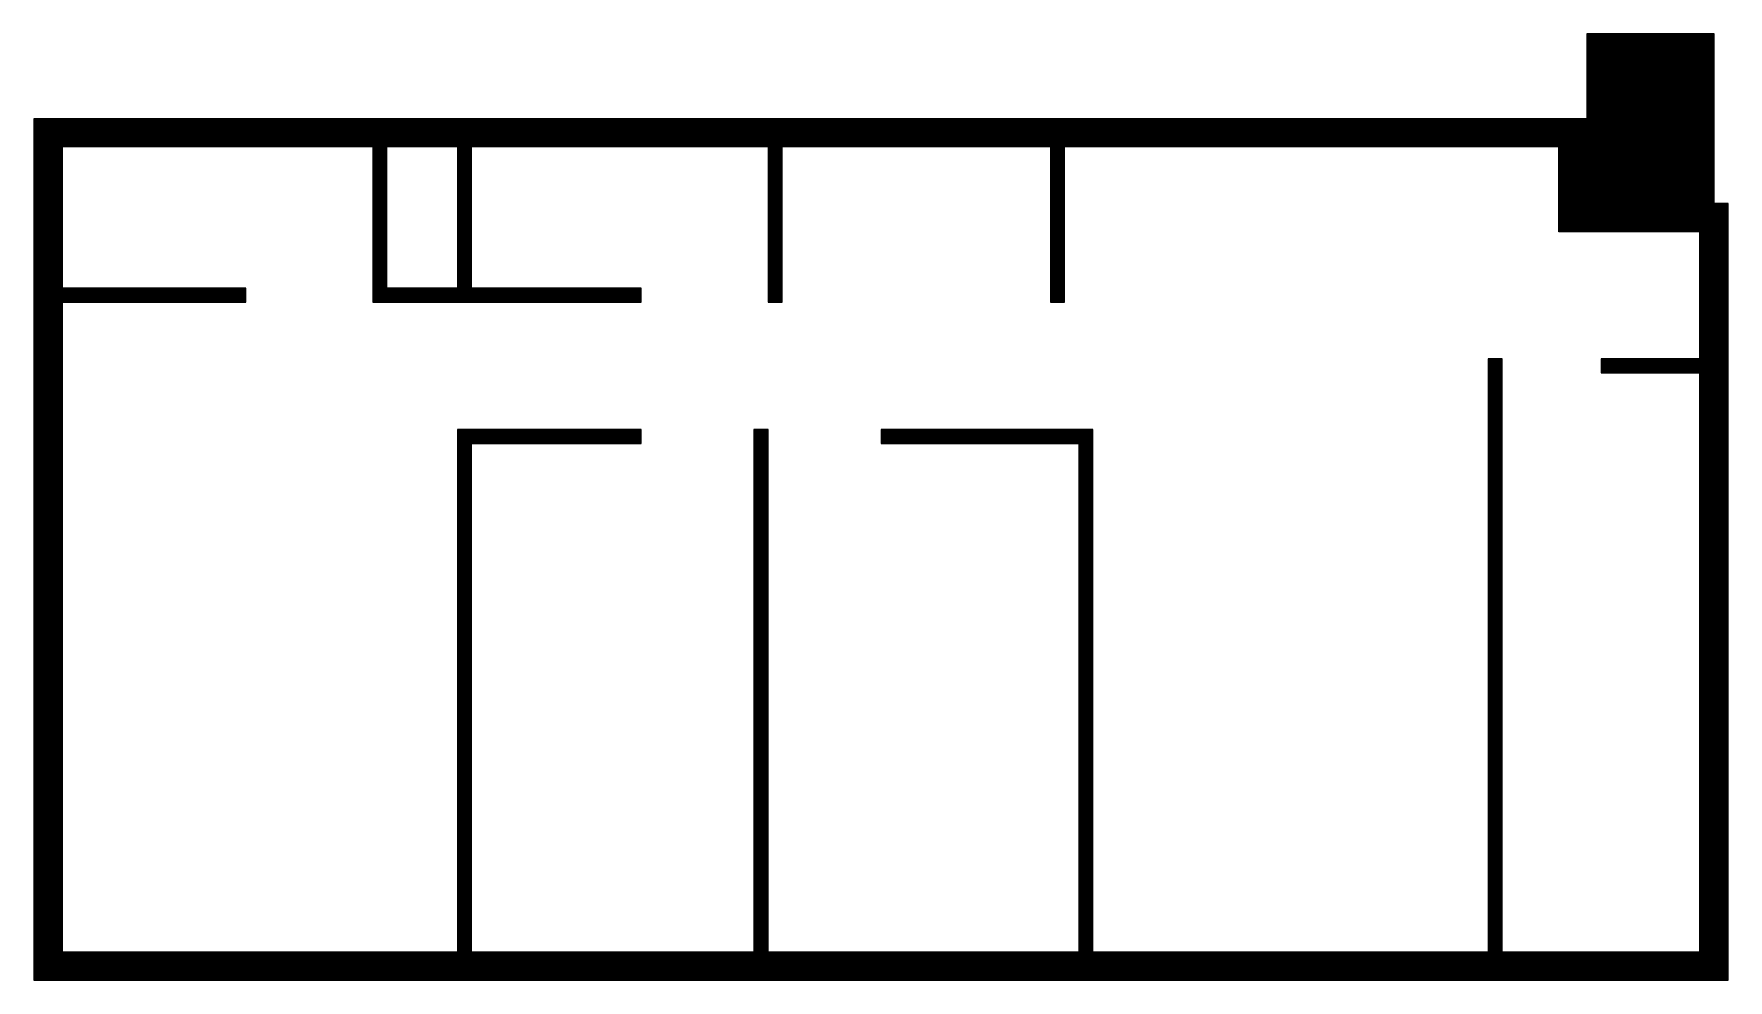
# Model space of a CAD drawing. Header units: inches. Extents: x 0.1 to 12.1, y 0.4 to 7.1.
import ezdxf

# ---------------------------------------------------------------- set-up
doc = ezdxf.new("R2010")
doc.units = ezdxf.units.IN
doc.header["$MEASUREMENT"] = 0
doc.layers.add('GRILLA PIXEL', color=7, linetype='Continuous')

# ---------------------------------------------------------------- blocks, each defined once
blk = doc.blocks.new('0-255-255-31-Muro alto')
at = {"layer": 'GRILLA PIXEL', "true_color": 0xffff1f}
h = blk.add_hatch(color=2, dxfattribs=at)
h.dxf.hatch_style = 1
h.paths.add_polyline_path([(0, 0), (-0.1, 0), (-0.1, -0.1), (0, -0.1)])
blk.add_lwpolyline([(-0.1, 0), (-0.1, -0.1), (0, -0.1), (0, 0)], close=True)
blk = doc.blocks.new('0-255-0-0-Muro dormitorio principal')
h = blk.add_hatch(color=1)
h.dxf.hatch_style = 1
h.paths.add_polyline_path([(0, 0), (-0.1, 0), (-0.1, -0.1), (0, -0.1)])
blk.add_lwpolyline([(-0.1, 0), (-0.1, -0.1), (0, -0.1), (0, 0)], close=True)
blk = doc.blocks.new('0-203-204-205-Ventana principal')
at = {"layer": 'GRILLA PIXEL', "true_color": 0xcbcccd}
h = blk.add_hatch(color=254, dxfattribs=at)
h.dxf.hatch_style = 1
h.paths.add_polyline_path([(0, 0), (-0.1, 0), (-0.1, -0.1), (0, -0.1)])
blk.add_lwpolyline([(-0.1, 0), (-0.1, -0.1), (0, -0.1), (0, 0)], close=True)
blk = doc.blocks.new('0-3-160-22-Ventana comun')
at = {"layer": 'GRILLA PIXEL', "true_color": 0x03a016}
h = blk.add_hatch(color=104, dxfattribs=at)
h.dxf.hatch_style = 1
h.paths.add_polyline_path([(0, 0), (-0.1, 0), (-0.1, -0.1), (0, -0.1)])
blk.add_lwpolyline([(-0.1, 0), (-0.1, -0.1), (0, -0.1), (0, 0)], close=True)
blk = doc.blocks.new('0-5-68-255-Muro inicio conexion')
at = {"layer": 'GRILLA PIXEL', "true_color": 0x0544ff}
h = blk.add_hatch(color=160, dxfattribs=at)
h.dxf.hatch_style = 1
h.paths.add_polyline_path([(0, 0), (-0.1, 0), (-0.1, -0.1), (0, -0.1)])
blk.add_lwpolyline([(-0.1, 0), (-0.1, -0.1), (0, -0.1), (0, 0)], close=True)
blk = doc.blocks.new('0-63-149-253-Muro fichas extremo')
at = {"layer": 'GRILLA PIXEL', "true_color": 0x3f95fd}
h = blk.add_hatch(color=153, dxfattribs=at)
h.dxf.hatch_style = 1
h.paths.add_polyline_path([(0, 0), (-0.1, 0), (-0.1, -0.1), (0, -0.1)])
blk.add_lwpolyline([(-0.1, 0), (-0.1, -0.1), (0, -0.1), (0, 0)], close=True)
blk = doc.blocks.new('1-125-217-63-auxiliar  ingresos')
at = {"layer": 'GRILLA PIXEL', "true_color": 0x7dd93f}
h = blk.add_hatch(color=83, dxfattribs=at)
h.dxf.hatch_style = 1
h.paths.add_polyline_path([(0, 0), (-0.1, 0), (-0.1, -0.1), (0, -0.1)])
blk.add_lwpolyline([(-0.1, 0), (-0.1, -0.1), (0, -0.1), (0, 0)], close=True)
blk = doc.blocks.new('0-255-31-255-Puerta ingreso')
at = {"layer": 'GRILLA PIXEL', "true_color": 0xff1fff}
h = blk.add_hatch(color=6, dxfattribs=at)
h.dxf.hatch_style = 1
h.paths.add_polyline_path([(0, 0), (-0.1, 0), (-0.1, -0.1), (0, -0.1)])
blk.add_lwpolyline([(-0.1, 0), (-0.1, -0.1), (0, -0.1), (0, 0)], close=True)
blk = doc.blocks.new('0-0-28-112-Muro auxiliar fichas esquinas')
at = {"layer": 'GRILLA PIXEL', "true_color": 0x001c70}
h = blk.add_hatch(color=166, dxfattribs=at)
h.dxf.hatch_style = 1
h.paths.add_polyline_path([(0, 0), (-0.1, 0), (-0.1, -0.1), (0, -0.1)])
blk.add_lwpolyline([(-0.1, 0), (-0.1, -0.1), (0, -0.1), (0, 0)], close=True)
blk = doc.blocks.new('0-242-113-114-Ventana servicio')
at = {"layer": 'GRILLA PIXEL', "true_color": 0xf27172}
h = blk.add_hatch(color=11, dxfattribs=at)
h.dxf.hatch_style = 1
h.paths.add_polyline_path([(0, 0), (-0.1, 0), (-0.1, -0.1), (0, -0.1)])
blk.add_lwpolyline([(-0.1, 0), (-0.1, -0.1), (0, -0.1), (0, 0)], close=True)
blk = doc.blocks.new('1-99-100-102-auxiliar lado interno')
at = {"lineweight": 70, "true_color": 0x636466}
h = blk.add_hatch(color=251, dxfattribs=at)
h.dxf.hatch_style = 1
h.paths.add_polyline_path([(-0.1, -0.1), (-0.1, 0), (0, 0), (0, -0.1)])
blk.add_lwpolyline([(0, 0), (0, -0.1), (-0.1, -0.1), (-0.1, 0)], close=True)
blk = doc.blocks.new('pixel extremo ventana')
h = blk.add_hatch(color=136)
h.dxf.hatch_style = 1
h.paths.add_polyline_path([(0, 0), (-0.1, 0), (-0.1, -0.1), (0, -0.1)])
blk.add_lwpolyline([(-0.1, 0), (-0.1, -0.1), (0, -0.1), (0, 0)], close=True)

msp = doc.modelspace()

# ---------------------------------------------------------------- block references
for name, p in [('1-125-217-63-auxiliar  ingresos', (11.213, 7.14)), ('1-125-217-63-auxiliar  ingresos', (11.313, 7.14)), ('1-125-217-63-auxiliar  ingresos', (11.413, 7.14)), ('1-125-217-63-auxiliar  ingresos', (11.513, 7.14)), ('1-125-217-63-auxiliar  ingresos', (11.613, 7.14)), ('1-125-217-63-auxiliar  ingresos', (11.713, 7.14)), ('1-125-217-63-auxiliar  ingresos', (11.813, 7.14)), ('1-125-217-63-auxiliar  ingresos', (11.913, 7.14)), ('1-125-217-63-auxiliar  ingresos', (12.013, 7.14)), ('1-125-217-63-auxiliar  ingresos', (11.213, 7.04)), ('1-125-217-63-auxiliar  ingresos', (11.313, 7.04)), ('1-125-217-63-auxiliar  ingresos', (11.413, 7.04)), ('1-125-217-63-auxiliar  ingresos', (11.513, 7.04)), ('1-125-217-63-auxiliar  ingresos', (11.613, 7.04)), ('1-125-217-63-auxiliar  ingresos', (11.713, 7.04)), ('1-125-217-63-auxiliar  ingresos', (11.813, 7.04)), ('1-125-217-63-auxiliar  ingresos', (11.913, 7.04)), ('1-125-217-63-auxiliar  ingresos', (12.013, 7.04)), ('1-125-217-63-auxiliar  ingresos', (11.213, 6.94)), ('1-125-217-63-auxiliar  ingresos', (11.213, 6.84)), ('1-125-217-63-auxiliar  ingresos', (11.313, 6.94)), ('1-125-217-63-auxiliar  ingresos', (11.313, 6.84)), ('1-125-217-63-auxiliar  ingresos', (11.413, 6.94)), ('1-125-217-63-auxiliar  ingresos', (11.413, 6.84)), ('1-125-217-63-auxiliar  ingresos', (11.513, 6.94)), ('1-125-217-63-auxiliar  ingresos', (11.513, 6.84)), ('1-125-217-63-auxiliar  ingresos', (11.613, 6.94)), ('1-125-217-63-auxiliar  ingresos', (11.613, 6.84)), ('1-125-217-63-auxiliar  ingresos', (11.713, 6.94)), ('1-125-217-63-auxiliar  ingresos', (11.713, 6.84)), ('1-125-217-63-auxiliar  ingresos', (11.813, 6.94)), ('1-125-217-63-auxiliar  ingresos', (11.813, 6.84)), ('1-125-217-63-auxiliar  ingresos', (11.913, 6.94)), ('1-125-217-63-auxiliar  ingresos', (11.913, 6.84)), ('1-125-217-63-auxiliar  ingresos', (12.013, 6.94)), ('1-125-217-63-auxiliar  ingresos', (12.013, 6.84)), ('1-125-217-63-auxiliar  ingresos', (11.213, 6.74)), ('1-125-217-63-auxiliar  ingresos', (11.313, 6.74)), ('1-125-217-63-auxiliar  ingresos', (11.413, 6.74)), ('1-125-217-63-auxiliar  ingresos', (11.513, 6.74)), ('1-125-217-63-auxiliar  ingresos', (11.613, 6.74)), ('1-125-217-63-auxiliar  ingresos', (11.713, 6.74)), ('1-125-217-63-auxiliar  ingresos', (11.813, 6.74)), ('1-125-217-63-auxiliar  ingresos', (11.913, 6.74)), ('1-125-217-63-auxiliar  ingresos', (12.013, 6.74)), ('1-125-217-63-auxiliar  ingresos', (11.213, 6.64)), ('1-125-217-63-auxiliar  ingresos', (11.313, 6.64)), ('1-125-217-63-auxiliar  ingresos', (11.413, 6.64)), ('1-125-217-63-auxiliar  ingresos', (11.513, 6.64)), ('1-125-217-63-auxiliar  ingresos', (11.613, 6.64)), ('1-125-217-63-auxiliar  ingresos', (11.713, 6.64)), ('1-125-217-63-auxiliar  ingresos', (11.813, 6.64)), ('1-125-217-63-auxiliar  ingresos', (11.913, 6.64)), ('1-125-217-63-auxiliar  ingresos', (12.013, 6.64)), ('0-5-68-255-Muro inicio conexion', (0.213, 6.54)), ('0-255-255-31-Muro alto', (0.313, 6.54)), ('0-255-255-31-Muro alto', (0.413, 6.54)), ('0-255-255-31-Muro alto', (0.513, 6.54)), ('0-255-255-31-Muro alto', (0.613, 6.54)), ('0-255-255-31-Muro alto', (0.713, 6.54)), ('0-255-255-31-Muro alto', (0.813, 6.54)), ('0-255-255-31-Muro alto', (0.913, 6.54)), ('0-255-255-31-Muro alto', (1.013, 6.54)), ('0-255-255-31-Muro alto', (1.113, 6.54)), ('0-255-255-31-Muro alto', (1.213, 6.54)), ('0-255-255-31-Muro alto', (1.313, 6.54)), ('0-255-255-31-Muro alto', (1.413, 6.54)), ('0-255-255-31-Muro alto', (1.513, 6.54)), ('0-255-255-31-Muro alto', (1.613, 6.54)), ('0-255-255-31-Muro alto', (1.713, 6.54)), ('0-255-255-31-Muro alto', (1.813, 6.54)), ('0-255-255-31-Muro alto', (1.913, 6.54)), ('0-255-255-31-Muro alto', (2.013, 6.54)), ('0-255-255-31-Muro alto', (2.113, 6.54)), ('0-255-255-31-Muro alto', (2.213, 6.54)), ('0-255-255-31-Muro alto', (2.313, 6.54)), ('0-255-255-31-Muro alto', (2.413, 6.54)), ('0-255-255-31-Muro alto', (2.513, 6.54)), ('0-255-255-31-Muro alto', (2.613, 6.54)), ('0-255-255-31-Muro alto', (2.713, 6.54)), ('0-255-255-31-Muro alto', (2.813, 6.54)), ('0-255-255-31-Muro alto', (2.913, 6.54)), ('0-255-255-31-Muro alto', (3.013, 6.54)), ('0-255-255-31-Muro alto', (3.113, 6.54)), ('0-255-255-31-Muro alto', (3.213, 6.54)), ('0-255-255-31-Muro alto', (3.313, 6.54)), ('0-255-255-31-Muro alto', (3.413, 6.54)), ('0-255-255-31-Muro alto', (3.513, 6.54)), ('0-255-255-31-Muro alto', (3.613, 6.54)), ('0-255-255-31-Muro alto', (3.713, 6.54)), ('0-255-255-31-Muro alto', (3.813, 6.54)), ('0-255-255-31-Muro alto', (3.913, 6.54)), ('0-255-255-31-Muro alto', (4.013, 6.54)), ('0-255-255-31-Muro alto', (4.113, 6.54)), ('0-255-255-31-Muro alto', (4.213, 6.54)), ('0-255-255-31-Muro alto', (4.313, 6.54)), ('0-255-255-31-Muro alto', (4.413, 6.54)), ('0-255-255-31-Muro alto', (4.513, 6.54)), ('0-255-255-31-Muro alto', (4.613, 6.54)), ('0-255-255-31-Muro alto', (4.713, 6.54)), ('0-255-255-31-Muro alto', (4.813, 6.54)), ('0-255-255-31-Muro alto', (4.913, 6.54)), ('0-255-255-31-Muro alto', (5.013, 6.54)), ('0-255-255-31-Muro alto', (5.113, 6.54)), ('0-255-255-31-Muro alto', (5.213, 6.54)), ('0-255-255-31-Muro alto', (5.313, 6.54)), ('0-255-255-31-Muro alto', (5.413, 6.54)), ('0-255-255-31-Muro alto', (5.513, 6.54)), ('0-255-255-31-Muro alto', (5.613, 6.54)), ('0-255-255-31-Muro alto', (5.713, 6.54)), ('0-255-255-31-Muro alto', (5.813, 6.54)), ('0-255-255-31-Muro alto', (5.913, 6.54)), ('0-255-255-31-Muro alto', (6.013, 6.54)), ('0-255-255-31-Muro alto', (6.113, 6.54)), ('0-255-255-31-Muro alto', (6.213, 6.54)), ('0-255-255-31-Muro alto', (6.313, 6.54)), ('0-255-255-31-Muro alto', (6.413, 6.54)), ('0-255-255-31-Muro alto', (6.513, 6.54)), ('0-255-255-31-Muro alto', (6.613, 6.54)), ('0-255-255-31-Muro alto', (6.713, 6.54)), ('0-255-255-31-Muro alto', (6.813, 6.54)), ('0-255-255-31-Muro alto', (6.913, 6.54)), ('0-255-255-31-Muro alto', (7.013, 6.54)), ('0-255-255-31-Muro alto', (7.113, 6.54)), ('0-255-255-31-Muro alto', (7.213, 6.54)), ('0-255-255-31-Muro alto', (7.313, 6.54)), ('0-255-255-31-Muro alto', (7.413, 6.54)), ('0-255-255-31-Muro alto', (7.513, 6.54)), ('0-255-255-31-Muro alto', (7.613, 6.54)), ('0-255-255-31-Muro alto', (7.713, 6.54)), ('0-255-255-31-Muro alto', (7.813, 6.54)), ('0-255-255-31-Muro alto', (7.913, 6.54)), ('0-255-255-31-Muro alto', (8.013, 6.54)), ('0-255-255-31-Muro alto', (8.113, 6.54)), ('0-255-255-31-Muro alto', (8.213, 6.54)), ('0-255-255-31-Muro alto', (8.313, 6.54)), ('0-255-255-31-Muro alto', (8.413, 6.54)), ('0-255-255-31-Muro alto', (8.513, 6.54)), ('0-255-255-31-Muro alto', (8.613, 6.54)), ('0-255-255-31-Muro alto', (8.713, 6.54)), ('0-255-255-31-Muro alto', (8.813, 6.54)), ('0-255-255-31-Muro alto', (8.913, 6.54)), ('0-255-255-31-Muro alto', (9.013, 6.54)), ('0-255-255-31-Muro alto', (9.113, 6.54)), ('0-255-255-31-Muro alto', (9.213, 6.54)), ('0-255-255-31-Muro alto', (9.313, 6.54)), ('0-255-255-31-Muro alto', (9.413, 6.54)), ('0-255-255-31-Muro alto', (9.513, 6.54)), ('0-255-255-31-Muro alto', (9.613, 6.54)), ('0-255-255-31-Muro alto', (9.713, 6.54)), ('0-255-255-31-Muro alto', (9.813, 6.54)), ('0-255-255-31-Muro alto', (9.913, 6.54)), ('0-255-255-31-Muro alto', (10.013, 6.54)), ('0-255-255-31-Muro alto', (10.113, 6.54)), ('0-255-255-31-Muro alto', (10.213, 6.54)), ('0-255-255-31-Muro alto', (10.313, 6.54)), ('0-255-255-31-Muro alto', (10.413, 6.54)), ('0-255-255-31-Muro alto', (10.513, 6.54)), ('0-255-255-31-Muro alto', (10.613, 6.54)), ('0-255-255-31-Muro alto', (10.713, 6.54)), ('0-255-255-31-Muro alto', (10.813, 6.54)), ('0-255-255-31-Muro alto', (10.913, 6.54)), ('0-255-255-31-Muro alto', (11.013, 6.54)), ('0-255-255-31-Muro alto', (11.113, 6.54)), ('1-125-217-63-auxiliar  ingresos', (11.213, 6.54)), ('1-125-217-63-auxiliar  ingresos', (11.313, 6.54)), ('1-125-217-63-auxiliar  ingresos', (11.413, 6.54)), ('1-125-217-63-auxiliar  ingresos', (11.513, 6.54)), ('1-125-217-63-auxiliar  ingresos', (11.613, 6.54)), ('1-125-217-63-auxiliar  ingresos', (11.713, 6.54)), ('1-125-217-63-auxiliar  ingresos', (11.813, 6.54)), ('1-125-217-63-auxiliar  ingresos', (11.913, 6.54)), ('1-125-217-63-auxiliar  ingresos', (12.013, 6.54)), ('0-5-68-255-Muro inicio conexion', (0.213, 6.44)), ('1-99-100-102-auxiliar lado interno', (0.313, 6.44)), ('1-99-100-102-auxiliar lado interno', (0.413, 6.44)), ('1-99-100-102-auxiliar lado interno', (0.513, 6.44)), ('1-99-100-102-auxiliar lado interno', (0.613, 6.44)), ('1-99-100-102-auxiliar lado interno', (0.713, 6.44)), ('1-99-100-102-auxiliar lado interno', (0.813, 6.44)), ('1-99-100-102-auxiliar lado interno', (0.913, 6.44)), ('1-99-100-102-auxiliar lado interno', (1.013, 6.44)), ('1-99-100-102-auxiliar lado interno', (1.113, 6.44)), ('1-99-100-102-auxiliar lado interno', (1.213, 6.44)), ('1-99-100-102-auxiliar lado interno', (1.313, 6.44)), ('1-99-100-102-auxiliar lado interno', (1.413, 6.44)), ('1-99-100-102-auxiliar lado interno', (1.513, 6.44)), ('1-99-100-102-auxiliar lado interno', (1.613, 6.44)), ('1-99-100-102-auxiliar lado interno', (1.713, 6.44)), ('1-99-100-102-auxiliar lado interno', (1.813, 6.44)), ('1-99-100-102-auxiliar lado interno', (1.913, 6.44)), ('1-99-100-102-auxiliar lado interno', (2.013, 6.44)), ('1-99-100-102-auxiliar lado interno', (2.113, 6.44)), ('1-99-100-102-auxiliar lado interno', (2.213, 6.44)), ('1-99-100-102-auxiliar lado interno', (2.313, 6.44)), ('1-99-100-102-auxiliar lado interno', (2.413, 6.44)), ('1-99-100-102-auxiliar lado interno', (2.513, 6.44)), ('0-255-255-31-Muro alto', (2.613, 6.44)), ('1-99-100-102-auxiliar lado interno', (2.713, 6.44)), ('1-99-100-102-auxiliar lado interno', (2.813, 6.44)), ('1-99-100-102-auxiliar lado interno', (2.913, 6.44)), ('1-99-100-102-auxiliar lado interno', (3.013, 6.44)), ('1-99-100-102-auxiliar lado interno', (3.113, 6.44)), ('0-255-255-31-Muro alto', (3.213, 6.44)), ('1-99-100-102-auxiliar lado interno', (3.313, 6.44)), ('1-99-100-102-auxiliar lado interno', (3.413, 6.44)), ('1-99-100-102-auxiliar lado interno', (3.513, 6.44)), ('1-99-100-102-auxiliar lado interno', (3.613, 6.44)), ('1-99-100-102-auxiliar lado interno', (3.713, 6.44)), ('1-99-100-102-auxiliar lado interno', (3.813, 6.44)), ('1-99-100-102-auxiliar lado interno', (3.913, 6.44)), ('1-99-100-102-auxiliar lado interno', (4.013, 6.44)), ('1-99-100-102-auxiliar lado interno', (4.113, 6.44)), ('1-99-100-102-auxiliar lado interno', (4.213, 6.44)), ('1-99-100-102-auxiliar lado interno', (4.313, 6.44)), ('1-99-100-102-auxiliar lado interno', (4.413, 6.44)), ('1-99-100-102-auxiliar lado interno', (4.513, 6.44)), ('1-99-100-102-auxiliar lado interno', (4.613, 6.44)), ('1-99-100-102-auxiliar lado interno', (4.713, 6.44)), ('1-99-100-102-auxiliar lado interno', (4.813, 6.44)), ('1-99-100-102-auxiliar lado interno', (4.913, 6.44)), ('1-99-100-102-auxiliar lado interno', (5.013, 6.44)), ('1-99-100-102-auxiliar lado interno', (5.113, 6.44)), ('1-99-100-102-auxiliar lado interno', (5.213, 6.44)), ('1-99-100-102-auxiliar lado interno', (5.313, 6.44)), ('0-255-255-31-Muro alto', (5.413, 6.44)), ('1-99-100-102-auxiliar lado interno', (5.513, 6.44)), ('1-99-100-102-auxiliar lado interno', (5.613, 6.44)), ('1-99-100-102-auxiliar lado interno', (5.713, 6.44)), ('1-99-100-102-auxiliar lado interno', (5.813, 6.44)), ('1-99-100-102-auxiliar lado interno', (5.913, 6.44)), ('1-99-100-102-auxiliar lado interno', (6.013, 6.44)), ('1-99-100-102-auxiliar lado interno', (6.113, 6.44)), ('1-99-100-102-auxiliar lado interno', (6.213, 6.44)), ('1-99-100-102-auxiliar lado interno', (6.313, 6.44)), ('1-99-100-102-auxiliar lado interno', (6.413, 6.44)), ('1-99-100-102-auxiliar lado interno', (6.513, 6.44)), ('1-99-100-102-auxiliar lado interno', (6.613, 6.44)), ('1-99-100-102-auxiliar lado interno', (6.713, 6.44)), ('1-99-100-102-auxiliar lado interno', (6.813, 6.44)), ('1-99-100-102-auxiliar lado interno', (6.913, 6.44)), ('1-99-100-102-auxiliar lado interno', (7.013, 6.44)), ('1-99-100-102-auxiliar lado interno', (7.113, 6.44)), ('1-99-100-102-auxiliar lado interno', (7.213, 6.44)), ('1-99-100-102-auxiliar lado interno', (7.313, 6.44)), ('0-255-255-31-Muro alto', (7.413, 6.44)), ('1-99-100-102-auxiliar lado interno', (7.513, 6.44)), ('1-99-100-102-auxiliar lado interno', (7.613, 6.44)), ('1-99-100-102-auxiliar lado interno', (7.713, 6.44)), ('1-99-100-102-auxiliar lado interno', (7.813, 6.44)), ('1-99-100-102-auxiliar lado interno', (7.913, 6.44)), ('1-99-100-102-auxiliar lado interno', (8.013, 6.44)), ('1-99-100-102-auxiliar lado interno', (8.113, 6.44)), ('1-99-100-102-auxiliar lado interno', (8.213, 6.44)), ('1-99-100-102-auxiliar lado interno', (8.313, 6.44)), ('1-99-100-102-auxiliar lado interno', (8.413, 6.44)), ('1-99-100-102-auxiliar lado interno', (8.513, 6.44)), ('1-99-100-102-auxiliar lado interno', (8.613, 6.44)), ('1-99-100-102-auxiliar lado interno', (8.713, 6.44)), ('1-99-100-102-auxiliar lado interno', (8.813, 6.44)), ('1-99-100-102-auxiliar lado interno', (8.913, 6.44)), ('1-99-100-102-auxiliar lado interno', (9.013, 6.44)), ('1-99-100-102-auxiliar lado interno', (9.113, 6.44)), ('1-99-100-102-auxiliar lado interno', (9.213, 6.44)), ('1-99-100-102-auxiliar lado interno', (9.313, 6.44)), ('1-99-100-102-auxiliar lado interno', (9.413, 6.44)), ('1-99-100-102-auxiliar lado interno', (9.513, 6.44)), ('1-99-100-102-auxiliar lado interno', (9.613, 6.44)), ('1-99-100-102-auxiliar lado interno', (9.713, 6.44)), ('1-99-100-102-auxiliar lado interno', (9.813, 6.44)), ('1-99-100-102-auxiliar lado interno', (9.913, 6.44)), ('1-99-100-102-auxiliar lado interno', (10.013, 6.44)), ('1-99-100-102-auxiliar lado interno', (10.113, 6.44)), ('1-99-100-102-auxiliar lado interno', (10.213, 6.44)), ('1-99-100-102-auxiliar lado interno', (10.313, 6.44)), ('1-99-100-102-auxiliar lado interno', (10.413, 6.44)), ('1-99-100-102-auxiliar lado interno', (10.513, 6.44)), ('1-99-100-102-auxiliar lado interno', (10.613, 6.44)), ('1-99-100-102-auxiliar lado interno', (10.713, 6.44)), ('1-99-100-102-auxiliar lado interno', (10.813, 6.44)), ('1-99-100-102-auxiliar lado interno', (10.913, 6.44)), ('1-99-100-102-auxiliar lado interno', (11.013, 6.44)), ('0-255-255-31-Muro alto', (11.113, 6.44)), ('1-125-217-63-auxiliar  ingresos', (11.213, 6.44)), ('1-125-217-63-auxiliar  ingresos', (11.313, 6.44)), ('1-125-217-63-auxiliar  ingresos', (11.413, 6.44)), ('1-125-217-63-auxiliar  ingresos', (11.513, 6.44)), ('1-125-217-63-auxiliar  ingresos', (11.613, 6.44)), ('1-125-217-63-auxiliar  ingresos', (11.713, 6.44)), ('1-125-217-63-auxiliar  ingresos', (11.813, 6.44)), ('1-125-217-63-auxiliar  ingresos', (11.913, 6.44)), ('1-125-217-63-auxiliar  ingresos', (12.013, 6.44)), ('0-63-149-253-Muro fichas extremo', (0.213, 6.34)), ('0-255-255-31-Muro alto', (0.213, 6.24)), ('1-99-100-102-auxiliar lado interno', (0.313, 6.34)), ('1-99-100-102-auxiliar lado interno', (0.313, 6.24)), ('0-255-255-31-Muro alto', (2.613, 6.34)), ('0-255-255-31-Muro alto', (2.613, 6.24)), ('0-255-255-31-Muro alto', (3.213, 6.34)), ('0-255-255-31-Muro alto', (3.213, 6.24)), ('0-255-255-31-Muro alto', (5.413, 6.34)), ('0-255-255-31-Muro alto', (5.413, 6.24)), ('0-255-255-31-Muro alto', (7.413, 6.34)), ('0-255-255-31-Muro alto', (7.413, 6.24)), ('1-99-100-102-auxiliar lado interno', (11.013, 6.34)), ('1-99-100-102-auxiliar lado interno', (11.013, 6.24)), ('0-255-255-31-Muro alto', (11.113, 6.34)), ('0-255-255-31-Muro alto', (11.113, 6.24)), ('1-125-217-63-auxiliar  ingresos', (11.213, 6.34)), ('1-125-217-63-auxiliar  ingresos', (11.213, 6.24)), ('1-125-217-63-auxiliar  ingresos', (11.313, 6.34)), ('1-125-217-63-auxiliar  ingresos', (11.313, 6.24)), ('1-125-217-63-auxiliar  ingresos', (11.413, 6.34)), ('1-125-217-63-auxiliar  ingresos', (11.413, 6.24)), ('1-125-217-63-auxiliar  ingresos', (11.513, 6.34)), ('1-125-217-63-auxiliar  ingresos', (11.513, 6.24)), ('1-125-217-63-auxiliar  ingresos', (11.613, 6.34)), ('1-125-217-63-auxiliar  ingresos', (11.613, 6.24)), ('1-125-217-63-auxiliar  ingresos', (11.713, 6.34)), ('1-125-217-63-auxiliar  ingresos', (11.713, 6.24)), ('1-125-217-63-auxiliar  ingresos', (11.813, 6.34)), ('1-125-217-63-auxiliar  ingresos', (11.813, 6.24)), ('1-125-217-63-auxiliar  ingresos', (11.913, 6.34)), ('1-125-217-63-auxiliar  ingresos', (11.913, 6.24)), ('1-125-217-63-auxiliar  ingresos', (12.013, 6.34)), ('1-125-217-63-auxiliar  ingresos', (12.013, 6.24)), ('0-255-255-31-Muro alto', (0.213, 6.14)), ('1-99-100-102-auxiliar lado interno', (0.313, 6.14)), ('0-255-255-31-Muro alto', (2.613, 6.14)), ('0-255-255-31-Muro alto', (3.213, 6.14)), ('0-255-255-31-Muro alto', (5.413, 6.14)), ('0-255-255-31-Muro alto', (7.413, 6.14)), ('1-99-100-102-auxiliar lado interno', (11.013, 6.14)), ('0-255-255-31-Muro alto', (11.113, 6.14)), ('1-125-217-63-auxiliar  ingresos', (11.213, 6.14)), ('1-125-217-63-auxiliar  ingresos', (11.313, 6.14)), ('1-125-217-63-auxiliar  ingresos', (11.413, 6.14)), ('1-125-217-63-auxiliar  ingresos', (11.513, 6.14)), ('1-125-217-63-auxiliar  ingresos', (11.613, 6.14)), ('1-125-217-63-auxiliar  ingresos', (11.713, 6.14)), ('1-125-217-63-auxiliar  ingresos', (11.813, 6.14)), ('1-125-217-63-auxiliar  ingresos', (11.913, 6.14)), ('1-125-217-63-auxiliar  ingresos', (12.013, 6.14)), ('0-255-255-31-Muro alto', (0.213, 6.04)), ('1-99-100-102-auxiliar lado interno', (0.313, 6.04)), ('0-255-255-31-Muro alto', (2.613, 6.04)), ('0-255-255-31-Muro alto', (3.213, 6.04)), ('0-255-255-31-Muro alto', (5.413, 6.04)), ('0-255-255-31-Muro alto', (7.413, 6.04)), ('1-99-100-102-auxiliar lado interno', (11.013, 6.04)), ('0-255-255-31-Muro alto', (11.113, 6.04)), ('1-125-217-63-auxiliar  ingresos', (11.213, 6.04)), ('1-125-217-63-auxiliar  ingresos', (11.313, 6.04)), ('1-125-217-63-auxiliar  ingresos', (11.413, 6.04)), ('1-125-217-63-auxiliar  ingresos', (11.513, 6.04)), ('1-125-217-63-auxiliar  ingresos', (11.613, 6.04)), ('1-125-217-63-auxiliar  ingresos', (11.713, 6.04)), ('1-125-217-63-auxiliar  ingresos', (11.813, 6.04)), ('1-125-217-63-auxiliar  ingresos', (11.913, 6.04)), ('1-125-217-63-auxiliar  ingresos', (12.013, 6.04)), ('0-255-255-31-Muro alto', (0.213, 5.94)), ('1-99-100-102-auxiliar lado interno', (0.313, 5.94)), ('0-255-255-31-Muro alto', (2.613, 5.94)), ('0-255-255-31-Muro alto', (3.213, 5.94)), ('0-255-255-31-Muro alto', (5.413, 5.94)), ('0-255-255-31-Muro alto', (7.413, 5.94)), ('1-99-100-102-auxiliar lado interno', (11.013, 5.94)), ('0-255-255-31-Muro alto', (11.113, 5.94)), ('0-255-31-255-Puerta ingreso', (11.213, 5.94)), ('0-255-31-255-Puerta ingreso', (11.313, 5.94)), ('0-255-31-255-Puerta ingreso', (11.413, 5.94)), ('0-255-31-255-Puerta ingreso', (11.513, 5.94)), ('0-255-31-255-Puerta ingreso', (11.613, 5.94)), ('0-255-31-255-Puerta ingreso', (11.713, 5.94)), ('0-255-31-255-Puerta ingreso', (11.813, 5.94)), ('0-255-31-255-Puerta ingreso', (11.913, 5.94)), ('0-255-31-255-Puerta ingreso', (12.013, 5.94)), ('0-5-68-255-Muro inicio conexion', (12.113, 5.94)), ('0-255-255-31-Muro alto', (0.213, 5.84)), ('1-99-100-102-auxiliar lado interno', (0.313, 5.84)), ('0-255-255-31-Muro alto', (2.613, 5.84)), ('0-255-255-31-Muro alto', (3.213, 5.84)), ('0-255-255-31-Muro alto', (5.413, 5.84)), ('0-255-255-31-Muro alto', (7.413, 5.84)), ('1-99-100-102-auxiliar lado interno', (11.013, 5.84)), ('1-99-100-102-auxiliar lado interno', (11.113, 5.84)), ('1-99-100-102-auxiliar lado interno', (11.213, 5.84)), ('1-99-100-102-auxiliar lado interno', (11.313, 5.84)), ('1-99-100-102-auxiliar lado interno', (11.413, 5.84)), ('1-99-100-102-auxiliar lado interno', (11.513, 5.84)), ('1-99-100-102-auxiliar lado interno', (11.613, 5.84)), ('1-99-100-102-auxiliar lado interno', (11.713, 5.84)), ('1-99-100-102-auxiliar lado interno', (11.813, 5.84)), ('1-99-100-102-auxiliar lado interno', (11.913, 5.84)), ('1-99-100-102-auxiliar lado interno', (12.013, 5.84)), ('0-5-68-255-Muro inicio conexion', (12.113, 5.84)), ('0-255-255-31-Muro alto', (0.213, 5.74)), ('0-255-255-31-Muro alto', (0.213, 5.64)), ('1-99-100-102-auxiliar lado interno', (0.313, 5.74)), ('1-99-100-102-auxiliar lado interno', (0.313, 5.64)), ('0-255-255-31-Muro alto', (2.613, 5.74)), ('0-255-255-31-Muro alto', (2.613, 5.64)), ('0-255-255-31-Muro alto', (3.213, 5.74)), ('0-255-255-31-Muro alto', (3.213, 5.64)), ('0-255-255-31-Muro alto', (5.413, 5.74)), ('0-255-255-31-Muro alto', (5.413, 5.64)), ('0-255-255-31-Muro alto', (7.413, 5.74)), ('0-255-255-31-Muro alto', (7.413, 5.64)), ('1-99-100-102-auxiliar lado interno', (12.013, 5.74)), ('1-99-100-102-auxiliar lado interno', (12.013, 5.64)), ('0-63-149-253-Muro fichas extremo', (12.113, 5.74)), ('0-255-255-31-Muro alto', (12.113, 5.64)), ('0-255-255-31-Muro alto', (0.213, 5.54)), ('1-99-100-102-auxiliar lado interno', (0.313, 5.54)), ('0-255-255-31-Muro alto', (2.613, 5.54)), ('0-255-255-31-Muro alto', (3.213, 5.54)), ('0-255-255-31-Muro alto', (5.413, 5.54)), ('0-255-255-31-Muro alto', (7.413, 5.54)), ('1-99-100-102-auxiliar lado interno', (12.013, 5.54)), ('0-255-255-31-Muro alto', (12.113, 5.54)), ('0-255-255-31-Muro alto', (0.213, 5.44)), ('1-99-100-102-auxiliar lado interno', (0.313, 5.44)), ('0-255-255-31-Muro alto', (2.613, 5.44)), ('0-255-255-31-Muro alto', (3.213, 5.44)), ('0-255-255-31-Muro alto', (5.413, 5.44)), ('0-255-255-31-Muro alto', (7.413, 5.44)), ('1-99-100-102-auxiliar lado interno', (12.013, 5.44)), ('0-255-255-31-Muro alto', (12.113, 5.44)), ('0-255-255-31-Muro alto', (0.213, 5.34)), ('0-255-255-31-Muro alto', (0.313, 5.34)), ('0-255-255-31-Muro alto', (0.413, 5.34)), ('0-255-255-31-Muro alto', (0.513, 5.34)), ('0-255-255-31-Muro alto', (0.613, 5.34)), ('0-255-255-31-Muro alto', (0.713, 5.34)), ('0-255-255-31-Muro alto', (0.813, 5.34)), ('0-255-255-31-Muro alto', (0.913, 5.34)), ('0-255-255-31-Muro alto', (1.013, 5.34)), ('0-255-255-31-Muro alto', (1.113, 5.34)), ('0-255-255-31-Muro alto', (1.213, 5.34)), ('0-255-255-31-Muro alto', (1.313, 5.34)), ('0-255-255-31-Muro alto', (1.413, 5.34)), ('0-255-255-31-Muro alto', (1.513, 5.34)), ('0-255-255-31-Muro alto', (1.613, 5.34)), ('0-255-255-31-Muro alto', (2.613, 5.34)), ('0-255-255-31-Muro alto', (2.713, 5.34)), ('0-255-255-31-Muro alto', (2.813, 5.34)), ('0-255-255-31-Muro alto', (2.913, 5.34)), ('0-255-255-31-Muro alto', (3.013, 5.34)), ('0-255-255-31-Muro alto', (3.113, 5.34)), ('0-255-255-31-Muro alto', (3.213, 5.34)), ('0-255-255-31-Muro alto', (3.313, 5.34)), ('0-255-255-31-Muro alto', (3.413, 5.34)), ('0-255-255-31-Muro alto', (3.513, 5.34)), ('0-255-255-31-Muro alto', (3.613, 5.34)), ('0-255-255-31-Muro alto', (3.713, 5.34)), ('0-255-255-31-Muro alto', (3.813, 5.34)), ('0-255-255-31-Muro alto', (3.913, 5.34)), ('0-255-255-31-Muro alto', (4.013, 5.34)), ('0-255-255-31-Muro alto', (4.113, 5.34)), ('0-255-255-31-Muro alto', (4.213, 5.34)), ('0-255-255-31-Muro alto', (4.313, 5.34)), ('0-255-255-31-Muro alto', (4.413, 5.34)), ('0-255-255-31-Muro alto', (5.413, 5.34)), ('0-255-255-31-Muro alto', (7.413, 5.34)), ('1-99-100-102-auxiliar lado interno', (12.013, 5.34)), ('0-255-255-31-Muro alto', (12.113, 5.34)), ('0-255-0-0-Muro dormitorio principal', (0.213, 5.24)), ('1-99-100-102-auxiliar lado interno', (0.313, 5.24)), ('1-99-100-102-auxiliar lado interno', (12.013, 5.24)), ('0-255-255-31-Muro alto', (12.113, 5.24)), ('0-255-0-0-Muro dormitorio principal', (0.213, 5.14)), ('0-255-0-0-Muro dormitorio principal', (0.213, 5.04)), ('1-99-100-102-auxiliar lado interno', (0.313, 5.14)), ('1-99-100-102-auxiliar lado interno', (0.313, 5.04)), ('1-99-100-102-auxiliar lado interno', (12.013, 5.14)), ('1-99-100-102-auxiliar lado interno', (12.013, 5.04)), ('0-255-255-31-Muro alto', (12.113, 5.14)), ('0-255-255-31-Muro alto', (12.113, 5.04)), ('0-255-0-0-Muro dormitorio principal', (0.213, 4.94)), ('1-99-100-102-auxiliar lado interno', (0.313, 4.94)), ('1-99-100-102-auxiliar lado interno', (12.013, 4.94)), ('0-255-255-31-Muro alto', (12.113, 4.94)), ('0-255-0-0-Muro dormitorio principal', (0.213, 4.84)), ('1-99-100-102-auxiliar lado interno', (0.313, 4.84)), ('0-255-255-31-Muro alto', (10.513, 4.84)), ('0-255-255-31-Muro alto', (11.313, 4.84)), ('0-255-255-31-Muro alto', (11.413, 4.84)), ('0-255-255-31-Muro alto', (11.513, 4.84)), ('0-255-255-31-Muro alto', (11.613, 4.84)), ('0-255-255-31-Muro alto', (11.713, 4.84)), ('0-255-255-31-Muro alto', (11.813, 4.84)), ('0-255-255-31-Muro alto', (11.913, 4.84)), ('0-255-255-31-Muro alto', (12.013, 4.84)), ('0-255-255-31-Muro alto', (12.113, 4.84)), ('0-255-0-0-Muro dormitorio principal', (0.213, 4.74)), ('1-99-100-102-auxiliar lado interno', (0.313, 4.74)), ('0-255-255-31-Muro alto', (10.513, 4.74)), ('1-99-100-102-auxiliar lado interno', (12.013, 4.74)), ('0-255-255-31-Muro alto', (12.113, 4.74)), ('0-255-0-0-Muro dormitorio principal', (0.213, 4.64)), ('1-99-100-102-auxiliar lado interno', (0.313, 4.64)), ('0-255-255-31-Muro alto', (10.513, 4.64)), ('1-99-100-102-auxiliar lado interno', (12.013, 4.64)), ('0-255-255-31-Muro alto', (12.113, 4.64)), ('0-255-0-0-Muro dormitorio principal', (0.213, 4.54)), ('0-255-0-0-Muro dormitorio principal', (0.213, 4.44)), ('1-99-100-102-auxiliar lado interno', (0.313, 4.54)), ('1-99-100-102-auxiliar lado interno', (0.313, 4.44)), ('0-255-255-31-Muro alto', (10.513, 4.54)), ('0-255-255-31-Muro alto', (10.513, 4.44)), ('1-99-100-102-auxiliar lado interno', (12.013, 4.54)), ('1-99-100-102-auxiliar lado interno', (12.013, 4.44)), ('0-255-255-31-Muro alto', (12.113, 4.54)), ('0-255-255-31-Muro alto', (12.113, 4.44)), ('0-255-0-0-Muro dormitorio principal', (0.213, 4.34)), ('1-99-100-102-auxiliar lado interno', (0.313, 4.34)), ('0-255-255-31-Muro alto', (3.213, 4.34)), ('0-255-255-31-Muro alto', (3.313, 4.34)), ('0-255-255-31-Muro alto', (3.413, 4.34)), ('0-255-255-31-Muro alto', (3.513, 4.34)), ('0-255-255-31-Muro alto', (3.613, 4.34)), ('0-255-255-31-Muro alto', (3.713, 4.34)), ('0-255-255-31-Muro alto', (3.813, 4.34)), ('0-255-255-31-Muro alto', (3.913, 4.34)), ('0-255-255-31-Muro alto', (4.013, 4.34)), ('0-255-255-31-Muro alto', (4.113, 4.34)), ('0-255-255-31-Muro alto', (4.213, 4.34)), ('0-255-255-31-Muro alto', (4.313, 4.34)), ('0-255-255-31-Muro alto', (4.413, 4.34)), ('0-255-255-31-Muro alto', (5.313, 4.34)), ('0-255-255-31-Muro alto', (6.213, 4.34)), ('0-255-255-31-Muro alto', (6.313, 4.34)), ('0-255-255-31-Muro alto', (6.413, 4.34)), ('0-255-255-31-Muro alto', (6.513, 4.34)), ('0-255-255-31-Muro alto', (6.613, 4.34)), ('0-255-255-31-Muro alto', (6.713, 4.34)), ('0-255-255-31-Muro alto', (6.813, 4.34)), ('0-255-255-31-Muro alto', (6.913, 4.34)), ('0-255-255-31-Muro alto', (7.013, 4.34)), ('0-255-255-31-Muro alto', (7.113, 4.34)), ('0-255-255-31-Muro alto', (7.213, 4.34)), ('0-255-255-31-Muro alto', (7.313, 4.34)), ('0-255-255-31-Muro alto', (7.413, 4.34)), ('0-255-255-31-Muro alto', (7.513, 4.34)), ('0-255-255-31-Muro alto', (7.613, 4.34)), ('0-255-255-31-Muro alto', (10.513, 4.34)), ('1-99-100-102-auxiliar lado interno', (12.013, 4.34)), ('0-255-255-31-Muro alto', (12.113, 4.34)), ('0-255-0-0-Muro dormitorio principal', (0.213, 4.24)), ('1-99-100-102-auxiliar lado interno', (0.313, 4.24)), ('0-255-255-31-Muro alto', (3.213, 4.24)), ('0-255-255-31-Muro alto', (5.313, 4.24)), ('0-255-255-31-Muro alto', (7.613, 4.24)), ('0-255-255-31-Muro alto', (10.513, 4.24)), ('1-99-100-102-auxiliar lado interno', (12.013, 4.24)), ('0-255-255-31-Muro alto', (12.113, 4.24)), ('0-255-0-0-Muro dormitorio principal', (0.213, 4.14)), ('1-99-100-102-auxiliar lado interno', (0.313, 4.14)), ('0-255-255-31-Muro alto', (3.213, 4.14)), ('0-255-255-31-Muro alto', (5.313, 4.14)), ('0-255-255-31-Muro alto', (7.613, 4.14)), ('0-255-255-31-Muro alto', (10.513, 4.14)), ('1-99-100-102-auxiliar lado interno', (12.013, 4.14)), ('0-255-255-31-Muro alto', (12.113, 4.14)), ('0-255-0-0-Muro dormitorio principal', (0.213, 4.04)), ('1-99-100-102-auxiliar lado interno', (0.313, 4.04)), ('0-255-255-31-Muro alto', (3.213, 4.04)), ('0-255-255-31-Muro alto', (5.313, 4.04)), ('0-255-255-31-Muro alto', (7.613, 4.04)), ('0-255-255-31-Muro alto', (10.513, 4.04)), ('1-99-100-102-auxiliar lado interno', (12.013, 4.04)), ('0-255-255-31-Muro alto', (12.113, 4.04)), ('0-255-0-0-Muro dormitorio principal', (0.213, 3.94)), ('0-255-0-0-Muro dormitorio principal', (0.213, 3.84)), ('1-99-100-102-auxiliar lado interno', (0.313, 3.94)), ('1-99-100-102-auxiliar lado interno', (0.313, 3.84)), ('0-255-255-31-Muro alto', (3.213, 3.94)), ('0-255-255-31-Muro alto', (3.213, 3.84)), ('0-255-255-31-Muro alto', (5.313, 3.94)), ('0-255-255-31-Muro alto', (5.313, 3.84)), ('0-255-255-31-Muro alto', (7.613, 3.94)), ('0-255-255-31-Muro alto', (7.613, 3.84)), ('0-255-255-31-Muro alto', (10.513, 3.94)), ('0-255-255-31-Muro alto', (10.513, 3.84)), ('1-99-100-102-auxiliar lado interno', (12.013, 3.94)), ('1-99-100-102-auxiliar lado interno', (12.013, 3.84)), ('0-255-255-31-Muro alto', (12.113, 3.94)), ('0-255-255-31-Muro alto', (12.113, 3.84)), ('0-255-0-0-Muro dormitorio principal', (0.213, 3.74)), ('1-99-100-102-auxiliar lado interno', (0.313, 3.74)), ('0-255-255-31-Muro alto', (3.213, 3.74)), ('0-255-255-31-Muro alto', (5.313, 3.74)), ('0-255-255-31-Muro alto', (7.613, 3.74)), ('0-255-255-31-Muro alto', (10.513, 3.74)), ('1-99-100-102-auxiliar lado interno', (12.013, 3.74)), ('0-255-255-31-Muro alto', (12.113, 3.74)), ('0-255-0-0-Muro dormitorio principal', (0.213, 3.64)), ('1-99-100-102-auxiliar lado interno', (0.313, 3.64)), ('0-255-255-31-Muro alto', (3.213, 3.64)), ('0-255-255-31-Muro alto', (5.313, 3.64)), ('0-255-255-31-Muro alto', (7.613, 3.64)), ('0-255-255-31-Muro alto', (10.513, 3.64)), ('1-99-100-102-auxiliar lado interno', (12.013, 3.64)), ('0-255-255-31-Muro alto', (12.113, 3.64)), ('0-255-0-0-Muro dormitorio principal', (0.213, 3.54)), ('1-99-100-102-auxiliar lado interno', (0.313, 3.54)), ('0-255-255-31-Muro alto', (3.213, 3.54)), ('0-255-255-31-Muro alto', (5.313, 3.54)), ('0-255-255-31-Muro alto', (7.613, 3.54)), ('0-255-255-31-Muro alto', (10.513, 3.54)), ('1-99-100-102-auxiliar lado interno', (12.013, 3.54)), ('0-255-255-31-Muro alto', (12.113, 3.54)), ('0-255-0-0-Muro dormitorio principal', (0.213, 3.44)), ('1-99-100-102-auxiliar lado interno', (0.313, 3.44)), ('0-255-255-31-Muro alto', (3.213, 3.44)), ('0-255-255-31-Muro alto', (5.313, 3.44)), ('0-255-255-31-Muro alto', (7.613, 3.44)), ('0-255-255-31-Muro alto', (10.513, 3.44)), ('1-99-100-102-auxiliar lado interno', (12.013, 3.44)), ('0-255-255-31-Muro alto', (12.113, 3.44)), ('0-255-0-0-Muro dormitorio principal', (0.213, 3.34)), ('0-255-0-0-Muro dormitorio principal', (0.213, 3.24)), ('1-99-100-102-auxiliar lado interno', (0.313, 3.34)), ('1-99-100-102-auxiliar lado interno', (0.313, 3.24)), ('0-255-255-31-Muro alto', (3.213, 3.34)), ('0-255-255-31-Muro alto', (3.213, 3.24)), ('0-255-255-31-Muro alto', (5.313, 3.34)), ('0-255-255-31-Muro alto', (5.313, 3.24)), ('0-255-255-31-Muro alto', (7.613, 3.34)), ('0-255-255-31-Muro alto', (7.613, 3.24)), ('0-255-255-31-Muro alto', (10.513, 3.34)), ('0-255-255-31-Muro alto', (10.513, 3.24)), ('1-99-100-102-auxiliar lado interno', (12.013, 3.34)), ('1-99-100-102-auxiliar lado interno', (12.013, 3.24)), ('0-255-255-31-Muro alto', (12.113, 3.34)), ('0-255-255-31-Muro alto', (12.113, 3.24)), ('0-255-0-0-Muro dormitorio principal', (0.213, 3.14)), ('1-99-100-102-auxiliar lado interno', (0.313, 3.14)), ('0-255-255-31-Muro alto', (3.213, 3.14)), ('0-255-255-31-Muro alto', (5.313, 3.14)), ('0-255-255-31-Muro alto', (7.613, 3.14)), ('0-255-255-31-Muro alto', (10.513, 3.14)), ('1-99-100-102-auxiliar lado interno', (12.013, 3.14)), ('0-255-255-31-Muro alto', (12.113, 3.14)), ('0-255-0-0-Muro dormitorio principal', (0.213, 3.04)), ('1-99-100-102-auxiliar lado interno', (0.313, 3.04)), ('0-255-255-31-Muro alto', (3.213, 3.04)), ('0-255-255-31-Muro alto', (5.313, 3.04)), ('0-255-255-31-Muro alto', (7.613, 3.04)), ('0-255-255-31-Muro alto', (10.513, 3.04)), ('1-99-100-102-auxiliar lado interno', (12.013, 3.04)), ('0-255-255-31-Muro alto', (12.113, 3.04)), ('0-255-0-0-Muro dormitorio principal', (0.213, 2.94)), ('1-99-100-102-auxiliar lado interno', (0.313, 2.94)), ('0-255-255-31-Muro alto', (3.213, 2.94)), ('0-255-255-31-Muro alto', (5.313, 2.94)), ('0-255-255-31-Muro alto', (7.613, 2.94)), ('0-255-255-31-Muro alto', (10.513, 2.94)), ('1-99-100-102-auxiliar lado interno', (12.013, 2.94)), ('0-255-255-31-Muro alto', (12.113, 2.94)), ('0-255-0-0-Muro dormitorio principal', (0.213, 2.84)), ('1-99-100-102-auxiliar lado interno', (0.313, 2.84)), ('0-255-255-31-Muro alto', (3.213, 2.84)), ('0-255-255-31-Muro alto', (5.313, 2.84)), ('0-255-255-31-Muro alto', (7.613, 2.84)), ('0-255-255-31-Muro alto', (10.513, 2.84)), ('1-99-100-102-auxiliar lado interno', (12.013, 2.84)), ('0-255-255-31-Muro alto', (12.113, 2.84)), ('0-255-0-0-Muro dormitorio principal', (0.213, 2.74)), ('0-255-0-0-Muro dormitorio principal', (0.213, 2.64)), ('1-99-100-102-auxiliar lado interno', (0.313, 2.74)), ('1-99-100-102-auxiliar lado interno', (0.313, 2.64)), ('0-255-255-31-Muro alto', (3.213, 2.74)), ('0-255-255-31-Muro alto', (3.213, 2.64)), ('0-255-255-31-Muro alto', (5.313, 2.74)), ('0-255-255-31-Muro alto', (5.313, 2.64)), ('0-255-255-31-Muro alto', (7.613, 2.74)), ('0-255-255-31-Muro alto', (7.613, 2.64)), ('0-255-255-31-Muro alto', (10.513, 2.74)), ('0-255-255-31-Muro alto', (10.513, 2.64)), ('1-99-100-102-auxiliar lado interno', (12.013, 2.74)), ('1-99-100-102-auxiliar lado interno', (12.013, 2.64)), ('0-255-255-31-Muro alto', (12.113, 2.74)), ('0-255-255-31-Muro alto', (12.113, 2.64)), ('0-255-0-0-Muro dormitorio principal', (0.213, 2.54)), ('1-99-100-102-auxiliar lado interno', (0.313, 2.54)), ('0-255-255-31-Muro alto', (3.213, 2.54)), ('0-255-255-31-Muro alto', (5.313, 2.54)), ('0-255-255-31-Muro alto', (7.613, 2.54)), ('0-255-255-31-Muro alto', (10.513, 2.54)), ('1-99-100-102-auxiliar lado interno', (12.013, 2.54)), ('0-255-255-31-Muro alto', (12.113, 2.54)), ('0-255-0-0-Muro dormitorio principal', (0.213, 2.44)), ('1-99-100-102-auxiliar lado interno', (0.313, 2.44)), ('0-255-255-31-Muro alto', (3.213, 2.44)), ('0-255-255-31-Muro alto', (5.313, 2.44)), ('0-255-255-31-Muro alto', (7.613, 2.44)), ('0-255-255-31-Muro alto', (10.513, 2.44)), ('1-99-100-102-auxiliar lado interno', (12.013, 2.44)), ('0-255-255-31-Muro alto', (12.113, 2.44)), ('0-255-0-0-Muro dormitorio principal', (0.213, 2.34)), ('1-99-100-102-auxiliar lado interno', (0.313, 2.34)), ('0-255-255-31-Muro alto', (3.213, 2.34)), ('0-255-255-31-Muro alto', (5.313, 2.34)), ('0-255-255-31-Muro alto', (7.613, 2.34)), ('0-255-255-31-Muro alto', (10.513, 2.34)), ('1-99-100-102-auxiliar lado interno', (12.013, 2.34)), ('0-255-255-31-Muro alto', (12.113, 2.34)), ('0-255-0-0-Muro dormitorio principal', (0.213, 2.24)), ('1-99-100-102-auxiliar lado interno', (0.313, 2.24)), ('0-255-255-31-Muro alto', (3.213, 2.24)), ('0-255-255-31-Muro alto', (5.313, 2.24)), ('0-255-255-31-Muro alto', (7.613, 2.24)), ('0-255-255-31-Muro alto', (10.513, 2.24)), ('1-99-100-102-auxiliar lado interno', (12.013, 2.24)), ('0-255-255-31-Muro alto', (12.113, 2.24)), ('0-255-0-0-Muro dormitorio principal', (0.213, 2.14)), ('0-255-0-0-Muro dormitorio principal', (0.213, 2.04)), ('1-99-100-102-auxiliar lado interno', (0.313, 2.14)), ('1-99-100-102-auxiliar lado interno', (0.313, 2.04)), ('0-255-255-31-Muro alto', (3.213, 2.14)), ('0-255-255-31-Muro alto', (3.213, 2.04)), ('0-255-255-31-Muro alto', (5.313, 2.14)), ('0-255-255-31-Muro alto', (5.313, 2.04)), ('0-255-255-31-Muro alto', (7.613, 2.14)), ('0-255-255-31-Muro alto', (7.613, 2.04)), ('0-255-255-31-Muro alto', (10.513, 2.14)), ('0-255-255-31-Muro alto', (10.513, 2.04)), ('1-99-100-102-auxiliar lado interno', (12.013, 2.14)), ('1-99-100-102-auxiliar lado interno', (12.013, 2.04)), ('0-255-255-31-Muro alto', (12.113, 2.14)), ('0-255-255-31-Muro alto', (12.113, 2.04)), ('0-255-0-0-Muro dormitorio principal', (0.213, 1.94)), ('1-99-100-102-auxiliar lado interno', (0.313, 1.94)), ('0-255-255-31-Muro alto', (3.213, 1.94)), ('0-255-255-31-Muro alto', (5.313, 1.94)), ('0-255-255-31-Muro alto', (7.613, 1.94)), ('0-255-255-31-Muro alto', (10.513, 1.94)), ('1-99-100-102-auxiliar lado interno', (12.013, 1.94)), ('0-255-255-31-Muro alto', (12.113, 1.94)), ('0-255-0-0-Muro dormitorio principal', (0.213, 1.84)), ('1-99-100-102-auxiliar lado interno', (0.313, 1.84)), ('0-255-255-31-Muro alto', (3.213, 1.84)), ('0-255-255-31-Muro alto', (5.313, 1.84)), ('0-255-255-31-Muro alto', (7.613, 1.84)), ('0-255-255-31-Muro alto', (10.513, 1.84)), ('1-99-100-102-auxiliar lado interno', (12.013, 1.84)), ('0-255-255-31-Muro alto', (12.113, 1.84)), ('0-255-0-0-Muro dormitorio principal', (0.213, 1.74)), ('1-99-100-102-auxiliar lado interno', (0.313, 1.74)), ('0-255-255-31-Muro alto', (3.213, 1.74)), ('0-255-255-31-Muro alto', (5.313, 1.74)), ('0-255-255-31-Muro alto', (7.613, 1.74)), ('0-255-255-31-Muro alto', (10.513, 1.74)), ('1-99-100-102-auxiliar lado interno', (12.013, 1.74)), ('0-255-255-31-Muro alto', (12.113, 1.74)), ('0-255-0-0-Muro dormitorio principal', (0.213, 1.64)), ('1-99-100-102-auxiliar lado interno', (0.313, 1.64)), ('0-255-255-31-Muro alto', (3.213, 1.64)), ('0-255-255-31-Muro alto', (5.313, 1.64)), ('0-255-255-31-Muro alto', (7.613, 1.64)), ('0-255-255-31-Muro alto', (10.513, 1.64)), ('1-99-100-102-auxiliar lado interno', (12.013, 1.64)), ('0-255-255-31-Muro alto', (12.113, 1.64)), ('0-255-0-0-Muro dormitorio principal', (0.213, 1.54)), ('0-255-0-0-Muro dormitorio principal', (0.213, 1.44)), ('1-99-100-102-auxiliar lado interno', (0.313, 1.54)), ('1-99-100-102-auxiliar lado interno', (0.313, 1.44)), ('0-255-255-31-Muro alto', (3.213, 1.54)), ('0-255-255-31-Muro alto', (3.213, 1.44)), ('0-255-255-31-Muro alto', (5.313, 1.54)), ('0-255-255-31-Muro alto', (5.313, 1.44)), ('0-255-255-31-Muro alto', (7.613, 1.54)), ('0-255-255-31-Muro alto', (7.613, 1.44)), ('0-255-255-31-Muro alto', (10.513, 1.54)), ('0-255-255-31-Muro alto', (10.513, 1.44)), ('1-99-100-102-auxiliar lado interno', (12.013, 1.54)), ('1-99-100-102-auxiliar lado interno', (12.013, 1.44)), ('0-255-255-31-Muro alto', (12.113, 1.54)), ('0-255-255-31-Muro alto', (12.113, 1.44)), ('0-255-0-0-Muro dormitorio principal', (0.213, 1.34)), ('1-99-100-102-auxiliar lado interno', (0.313, 1.34)), ('0-255-255-31-Muro alto', (3.213, 1.34)), ('0-255-255-31-Muro alto', (5.313, 1.34)), ('0-255-255-31-Muro alto', (7.613, 1.34)), ('0-255-255-31-Muro alto', (10.513, 1.34)), ('1-99-100-102-auxiliar lado interno', (12.013, 1.34)), ('0-255-255-31-Muro alto', (12.113, 1.34)), ('0-255-0-0-Muro dormitorio principal', (0.213, 1.24)), ('1-99-100-102-auxiliar lado interno', (0.313, 1.24)), ('0-255-255-31-Muro alto', (3.213, 1.24)), ('0-255-255-31-Muro alto', (5.313, 1.24)), ('0-255-255-31-Muro alto', (7.613, 1.24)), ('0-255-255-31-Muro alto', (10.513, 1.24)), ('1-99-100-102-auxiliar lado interno', (12.013, 1.24)), ('0-255-255-31-Muro alto', (12.113, 1.24)), ('0-255-0-0-Muro dormitorio principal', (0.213, 1.14)), ('1-99-100-102-auxiliar lado interno', (0.313, 1.14)), ('0-255-255-31-Muro alto', (3.213, 1.14)), ('0-255-255-31-Muro alto', (5.313, 1.14)), ('0-255-255-31-Muro alto', (7.613, 1.14)), ('0-255-255-31-Muro alto', (10.513, 1.14)), ('1-99-100-102-auxiliar lado interno', (12.013, 1.14)), ('0-255-255-31-Muro alto', (12.113, 1.14)), ('0-255-0-0-Muro dormitorio principal', (0.213, 1.04)), ('1-99-100-102-auxiliar lado interno', (0.313, 1.04)), ('0-255-255-31-Muro alto', (3.213, 1.04)), ('0-255-255-31-Muro alto', (5.313, 1.04)), ('0-255-255-31-Muro alto', (7.613, 1.04)), ('0-255-255-31-Muro alto', (10.513, 1.04)), ('1-99-100-102-auxiliar lado interno', (12.013, 1.04)), ('0-255-255-31-Muro alto', (12.113, 1.04)), ('0-255-0-0-Muro dormitorio principal', (0.213, 0.94)), ('0-255-0-0-Muro dormitorio principal', (0.213, 0.84)), ('1-99-100-102-auxiliar lado interno', (0.313, 0.94)), ('1-99-100-102-auxiliar lado interno', (0.313, 0.84)), ('0-255-255-31-Muro alto', (3.213, 0.94)), ('0-255-255-31-Muro alto', (3.213, 0.84)), ('0-255-255-31-Muro alto', (5.313, 0.94)), ('0-255-255-31-Muro alto', (5.313, 0.84)), ('0-255-255-31-Muro alto', (7.613, 0.94)), ('0-255-255-31-Muro alto', (7.613, 0.84)), ('0-255-255-31-Muro alto', (10.513, 0.94)), ('0-255-255-31-Muro alto', (10.513, 0.84)), ('1-99-100-102-auxiliar lado interno', (12.013, 0.94)), ('1-99-100-102-auxiliar lado interno', (12.013, 0.84)), ('0-255-255-31-Muro alto', (12.113, 0.94)), ('0-255-255-31-Muro alto', (12.113, 0.84)), ('0-255-0-0-Muro dormitorio principal', (0.213, 0.74)), ('1-99-100-102-auxiliar lado interno', (0.313, 0.74)), ('0-255-255-31-Muro alto', (3.213, 0.74)), ('0-255-255-31-Muro alto', (5.313, 0.74)), ('0-255-255-31-Muro alto', (7.613, 0.74)), ('0-255-255-31-Muro alto', (10.513, 0.74)), ('1-99-100-102-auxiliar lado interno', (12.013, 0.74)), ('0-255-255-31-Muro alto', (12.113, 0.74)), ('0-0-28-112-Muro auxiliar fichas esquinas', (0.213, 0.64)), ('1-99-100-102-auxiliar lado interno', (0.313, 0.64)), ('1-99-100-102-auxiliar lado interno', (0.413, 0.64)), ('1-99-100-102-auxiliar lado interno', (0.513, 0.64)), ('1-99-100-102-auxiliar lado interno', (0.613, 0.64)), ('1-99-100-102-auxiliar lado interno', (0.713, 0.64)), ('1-99-100-102-auxiliar lado interno', (0.813, 0.64)), ('1-99-100-102-auxiliar lado interno', (0.913, 0.64)), ('1-99-100-102-auxiliar lado interno', (1.013, 0.64)), ('1-99-100-102-auxiliar lado interno', (1.113, 0.64)), ('1-99-100-102-auxiliar lado interno', (1.213, 0.64)), ('1-99-100-102-auxiliar lado interno', (1.313, 0.64)), ('1-99-100-102-auxiliar lado interno', (1.413, 0.64)), ('1-99-100-102-auxiliar lado interno', (1.513, 0.64)), ('1-99-100-102-auxiliar lado interno', (1.613, 0.64)), ('1-99-100-102-auxiliar lado interno', (1.713, 0.64)), ('1-99-100-102-auxiliar lado interno', (1.813, 0.64)), ('1-99-100-102-auxiliar lado interno', (1.913, 0.64)), ('1-99-100-102-auxiliar lado interno', (2.013, 0.64)), ('1-99-100-102-auxiliar lado interno', (2.113, 0.64)), ('1-99-100-102-auxiliar lado interno', (2.213, 0.64)), ('1-99-100-102-auxiliar lado interno', (2.313, 0.64)), ('1-99-100-102-auxiliar lado interno', (2.413, 0.64)), ('1-99-100-102-auxiliar lado interno', (2.513, 0.64)), ('1-99-100-102-auxiliar lado interno', (2.613, 0.64)), ('1-99-100-102-auxiliar lado interno', (2.713, 0.64)), ('1-99-100-102-auxiliar lado interno', (2.813, 0.64)), ('1-99-100-102-auxiliar lado interno', (2.913, 0.64)), ('1-99-100-102-auxiliar lado interno', (3.013, 0.64)), ('1-99-100-102-auxiliar lado interno', (3.113, 0.64)), ('0-255-255-31-Muro alto', (3.213, 0.64)), ('1-99-100-102-auxiliar lado interno', (3.313, 0.64)), ('1-99-100-102-auxiliar lado interno', (3.413, 0.64)), ('1-99-100-102-auxiliar lado interno', (3.513, 0.64)), ('1-99-100-102-auxiliar lado interno', (3.613, 0.64)), ('1-99-100-102-auxiliar lado interno', (3.713, 0.64)), ('1-99-100-102-auxiliar lado interno', (3.813, 0.64)), ('1-99-100-102-auxiliar lado interno', (3.913, 0.64)), ('1-99-100-102-auxiliar lado interno', (4.013, 0.64)), ('1-99-100-102-auxiliar lado interno', (4.113, 0.64)), ('1-99-100-102-auxiliar lado interno', (4.213, 0.64)), ('1-99-100-102-auxiliar lado interno', (4.313, 0.64)), ('1-99-100-102-auxiliar lado interno', (4.413, 0.64)), ('1-99-100-102-auxiliar lado interno', (4.513, 0.64)), ('1-99-100-102-auxiliar lado interno', (4.613, 0.64)), ('1-99-100-102-auxiliar lado interno', (4.713, 0.64)), ('1-99-100-102-auxiliar lado interno', (4.813, 0.64)), ('1-99-100-102-auxiliar lado interno', (4.913, 0.64)), ('1-99-100-102-auxiliar lado interno', (5.013, 0.64)), ('1-99-100-102-auxiliar lado interno', (5.113, 0.64)), ('1-99-100-102-auxiliar lado interno', (5.213, 0.64)), ('0-255-255-31-Muro alto', (5.313, 0.64)), ('1-99-100-102-auxiliar lado interno', (5.413, 0.64)), ('1-99-100-102-auxiliar lado interno', (5.513, 0.64)), ('1-99-100-102-auxiliar lado interno', (5.613, 0.64)), ('1-99-100-102-auxiliar lado interno', (5.713, 0.64)), ('1-99-100-102-auxiliar lado interno', (5.813, 0.64)), ('1-99-100-102-auxiliar lado interno', (5.913, 0.64)), ('1-99-100-102-auxiliar lado interno', (6.013, 0.64)), ('1-99-100-102-auxiliar lado interno', (6.113, 0.64)), ('1-99-100-102-auxiliar lado interno', (6.213, 0.64)), ('1-99-100-102-auxiliar lado interno', (6.313, 0.64)), ('1-99-100-102-auxiliar lado interno', (6.413, 0.64)), ('1-99-100-102-auxiliar lado interno', (6.513, 0.64)), ('1-99-100-102-auxiliar lado interno', (6.613, 0.64)), ('1-99-100-102-auxiliar lado interno', (6.713, 0.64)), ('1-99-100-102-auxiliar lado interno', (6.813, 0.64)), ('1-99-100-102-auxiliar lado interno', (6.913, 0.64)), ('1-99-100-102-auxiliar lado interno', (7.013, 0.64)), ('1-99-100-102-auxiliar lado interno', (7.113, 0.64)), ('1-99-100-102-auxiliar lado interno', (7.213, 0.64)), ('1-99-100-102-auxiliar lado interno', (7.313, 0.64)), ('1-99-100-102-auxiliar lado interno', (7.413, 0.64)), ('1-99-100-102-auxiliar lado interno', (7.513, 0.64)), ('0-255-255-31-Muro alto', (7.613, 0.64)), ('1-99-100-102-auxiliar lado interno', (7.713, 0.64)), ('1-99-100-102-auxiliar lado interno', (7.813, 0.64)), ('1-99-100-102-auxiliar lado interno', (7.913, 0.64)), ('1-99-100-102-auxiliar lado interno', (8.013, 0.64)), ('1-99-100-102-auxiliar lado interno', (8.113, 0.64)), ('1-99-100-102-auxiliar lado interno', (8.213, 0.64)), ('1-99-100-102-auxiliar lado interno', (8.313, 0.64)), ('1-99-100-102-auxiliar lado interno', (8.413, 0.64)), ('1-99-100-102-auxiliar lado interno', (8.513, 0.64)), ('1-99-100-102-auxiliar lado interno', (8.613, 0.64)), ('1-99-100-102-auxiliar lado interno', (8.713, 0.64)), ('1-99-100-102-auxiliar lado interno', (8.813, 0.64)), ('1-99-100-102-auxiliar lado interno', (8.913, 0.64)), ('1-99-100-102-auxiliar lado interno', (9.013, 0.64)), ('1-99-100-102-auxiliar lado interno', (9.113, 0.64)), ('1-99-100-102-auxiliar lado interno', (9.213, 0.64)), ('1-99-100-102-auxiliar lado interno', (9.313, 0.64)), ('1-99-100-102-auxiliar lado interno', (9.413, 0.64)), ('1-99-100-102-auxiliar lado interno', (9.513, 0.64)), ('1-99-100-102-auxiliar lado interno', (9.613, 0.64)), ('1-99-100-102-auxiliar lado interno', (9.713, 0.64)), ('1-99-100-102-auxiliar lado interno', (9.813, 0.64)), ('1-99-100-102-auxiliar lado interno', (9.913, 0.64)), ('1-99-100-102-auxiliar lado interno', (10.013, 0.64)), ('1-99-100-102-auxiliar lado interno', (10.113, 0.64)), ('1-99-100-102-auxiliar lado interno', (10.213, 0.64)), ('1-99-100-102-auxiliar lado interno', (10.313, 0.64)), ('1-99-100-102-auxiliar lado interno', (10.413, 0.64)), ('0-255-255-31-Muro alto', (10.513, 0.64)), ('1-99-100-102-auxiliar lado interno', (10.613, 0.64)), ('1-99-100-102-auxiliar lado interno', (10.713, 0.64)), ('1-99-100-102-auxiliar lado interno', (10.813, 0.64)), ('1-99-100-102-auxiliar lado interno', (10.913, 0.64)), ('1-99-100-102-auxiliar lado interno', (11.013, 0.64)), ('1-99-100-102-auxiliar lado interno', (11.113, 0.64)), ('1-99-100-102-auxiliar lado interno', (11.213, 0.64)), ('1-99-100-102-auxiliar lado interno', (11.313, 0.64)), ('1-99-100-102-auxiliar lado interno', (11.413, 0.64)), ('1-99-100-102-auxiliar lado interno', (11.513, 0.64)), ('1-99-100-102-auxiliar lado interno', (11.613, 0.64)), ('1-99-100-102-auxiliar lado interno', (11.713, 0.64)), ('1-99-100-102-auxiliar lado interno', (11.813, 0.64)), ('1-99-100-102-auxiliar lado interno', (11.913, 0.64)), ('1-99-100-102-auxiliar lado interno', (12.013, 0.64)), ('0-255-255-31-Muro alto', (12.113, 0.64)), ('0-0-28-112-Muro auxiliar fichas esquinas', (0.213, 0.54)), ('pixel extremo ventana', (0.313, 0.54)), ('0-203-204-205-Ventana principal', (0.413, 0.54)), ('0-203-204-205-Ventana principal', (0.513, 0.54)), ('0-203-204-205-Ventana principal', (0.613, 0.54)), ('0-203-204-205-Ventana principal', (0.713, 0.54)), ('0-203-204-205-Ventana principal', (0.813, 0.54)), ('0-203-204-205-Ventana principal', (0.913, 0.54)), ('0-203-204-205-Ventana principal', (1.013, 0.54)), ('0-203-204-205-Ventana principal', (1.113, 0.54)), ('0-203-204-205-Ventana principal', (1.213, 0.54)), ('0-203-204-205-Ventana principal', (1.313, 0.54)), ('0-203-204-205-Ventana principal', (1.413, 0.54)), ('0-203-204-205-Ventana principal', (1.513, 0.54)), ('0-203-204-205-Ventana principal', (1.613, 0.54)), ('0-203-204-205-Ventana principal', (1.713, 0.54)), ('pixel extremo ventana', (1.813, 0.54)), ('0-255-255-31-Muro alto', (1.913, 0.54)), ('0-255-255-31-Muro alto', (2.013, 0.54)), ('0-255-255-31-Muro alto', (2.113, 0.54)), ('0-255-255-31-Muro alto', (2.213, 0.54)), ('0-255-255-31-Muro alto', (2.313, 0.54)), ('0-255-255-31-Muro alto', (2.413, 0.54)), ('0-255-255-31-Muro alto', (2.513, 0.54)), ('0-255-255-31-Muro alto', (2.613, 0.54)), ('0-255-255-31-Muro alto', (2.713, 0.54)), ('0-255-255-31-Muro alto', (2.813, 0.54)), ('0-255-255-31-Muro alto', (2.913, 0.54)), ('0-255-255-31-Muro alto', (3.013, 0.54)), ('0-255-255-31-Muro alto', (3.113, 0.54)), ('0-255-255-31-Muro alto', (3.213, 0.54)), ('0-255-255-31-Muro alto', (3.313, 0.54)), ('0-255-255-31-Muro alto', (3.413, 0.54)), ('pixel extremo ventana', (3.513, 0.54)), ('0-3-160-22-Ventana comun', (3.613, 0.54)), ('0-3-160-22-Ventana comun', (3.713, 0.54)), ('0-3-160-22-Ventana comun', (3.813, 0.54)), ('0-3-160-22-Ventana comun', (3.913, 0.54)), ('0-3-160-22-Ventana comun', (4.013, 0.54)), ('0-3-160-22-Ventana comun', (4.113, 0.54)), ('0-3-160-22-Ventana comun', (4.213, 0.54)), ('0-3-160-22-Ventana comun', (4.313, 0.54)), ('0-3-160-22-Ventana comun', (4.413, 0.54)), ('pixel extremo ventana', (4.513, 0.54)), ('0-255-255-31-Muro alto', (4.613, 0.54)), ('0-255-255-31-Muro alto', (4.713, 0.54)), ('0-255-255-31-Muro alto', (4.813, 0.54)), ('0-255-255-31-Muro alto', (4.913, 0.54)), ('0-255-255-31-Muro alto', (5.013, 0.54)), ('0-255-255-31-Muro alto', (5.113, 0.54)), ('0-255-255-31-Muro alto', (5.213, 0.54)), ('0-255-255-31-Muro alto', (5.313, 0.54)), ('0-255-255-31-Muro alto', (5.413, 0.54)), ('0-255-255-31-Muro alto', (5.513, 0.54)), ('pixel extremo ventana', (5.613, 0.54)), ('0-3-160-22-Ventana comun', (5.713, 0.54)), ('0-3-160-22-Ventana comun', (5.813, 0.54)), ('0-3-160-22-Ventana comun', (5.913, 0.54)), ('0-3-160-22-Ventana comun', (6.013, 0.54)), ('0-3-160-22-Ventana comun', (6.113, 0.54)), ('0-3-160-22-Ventana comun', (6.213, 0.54)), ('0-3-160-22-Ventana comun', (6.313, 0.54)), ('0-3-160-22-Ventana comun', (6.413, 0.54)), ('0-3-160-22-Ventana comun', (6.513, 0.54)), ('pixel extremo ventana', (6.613, 0.54)), ('0-255-255-31-Muro alto', (6.713, 0.54)), ('0-255-255-31-Muro alto', (6.813, 0.54)), ('0-255-255-31-Muro alto', (6.913, 0.54)), ('0-255-255-31-Muro alto', (7.013, 0.54)), ('0-255-255-31-Muro alto', (7.113, 0.54)), ('0-255-255-31-Muro alto', (7.213, 0.54)), ('0-255-255-31-Muro alto', (7.313, 0.54)), ('0-255-255-31-Muro alto', (7.413, 0.54)), ('0-255-255-31-Muro alto', (7.513, 0.54)), ('0-255-255-31-Muro alto', (7.613, 0.54)), ('0-255-255-31-Muro alto', (7.713, 0.54)), ('0-255-255-31-Muro alto', (7.813, 0.54)), ('pixel extremo ventana', (7.913, 0.54)), ('0-203-204-205-Ventana principal', (8.013, 0.54)), ('0-203-204-205-Ventana principal', (8.113, 0.54)), ('0-203-204-205-Ventana principal', (8.213, 0.54)), ('0-203-204-205-Ventana principal', (8.313, 0.54)), ('0-203-204-205-Ventana principal', (8.413, 0.54)), ('0-203-204-205-Ventana principal', (8.513, 0.54)), ('0-203-204-205-Ventana principal', (8.613, 0.54)), ('0-203-204-205-Ventana principal', (8.713, 0.54)), ('0-203-204-205-Ventana principal', (8.813, 0.54)), ('0-203-204-205-Ventana principal', (8.913, 0.54)), ('0-203-204-205-Ventana principal', (9.013, 0.54)), ('0-203-204-205-Ventana principal', (9.113, 0.54)), ('0-203-204-205-Ventana principal', (9.213, 0.54)), ('0-203-204-205-Ventana principal', (9.313, 0.54)), ('0-203-204-205-Ventana principal', (9.413, 0.54)), ('0-203-204-205-Ventana principal', (9.513, 0.54)), ('0-203-204-205-Ventana principal', (9.613, 0.54)), ('0-203-204-205-Ventana principal', (9.713, 0.54)), ('0-203-204-205-Ventana principal', (9.813, 0.54)), ('0-203-204-205-Ventana principal', (9.913, 0.54)), ('0-203-204-205-Ventana principal', (10.013, 0.54)), ('pixel extremo ventana', (10.113, 0.54)), ('0-255-255-31-Muro alto', (10.213, 0.54)), ('0-255-255-31-Muro alto', (10.313, 0.54)), ('0-255-255-31-Muro alto', (10.413, 0.54)), ('0-255-255-31-Muro alto', (10.513, 0.54)), ('pixel extremo ventana', (10.613, 0.54)), ('0-242-113-114-Ventana servicio', (10.713, 0.54)), ('0-242-113-114-Ventana servicio', (10.813, 0.54)), ('0-242-113-114-Ventana servicio', (10.913, 0.54)), ('0-242-113-114-Ventana servicio', (11.013, 0.54)), ('0-242-113-114-Ventana servicio', (11.113, 0.54)), ('0-242-113-114-Ventana servicio', (11.213, 0.54)), ('0-242-113-114-Ventana servicio', (11.313, 0.54)), ('0-242-113-114-Ventana servicio', (11.413, 0.54)), ('0-242-113-114-Ventana servicio', (11.513, 0.54)), ('0-242-113-114-Ventana servicio', (11.613, 0.54)), ('0-242-113-114-Ventana servicio', (11.713, 0.54)), ('0-242-113-114-Ventana servicio', (11.813, 0.54)), ('0-242-113-114-Ventana servicio', (11.913, 0.54)), ('pixel extremo ventana', (12.013, 0.54)), ('0-255-255-31-Muro alto', (12.113, 0.54))]:
    msp.add_blockref(name, p)

doc.saveas('drawing.dxf')
